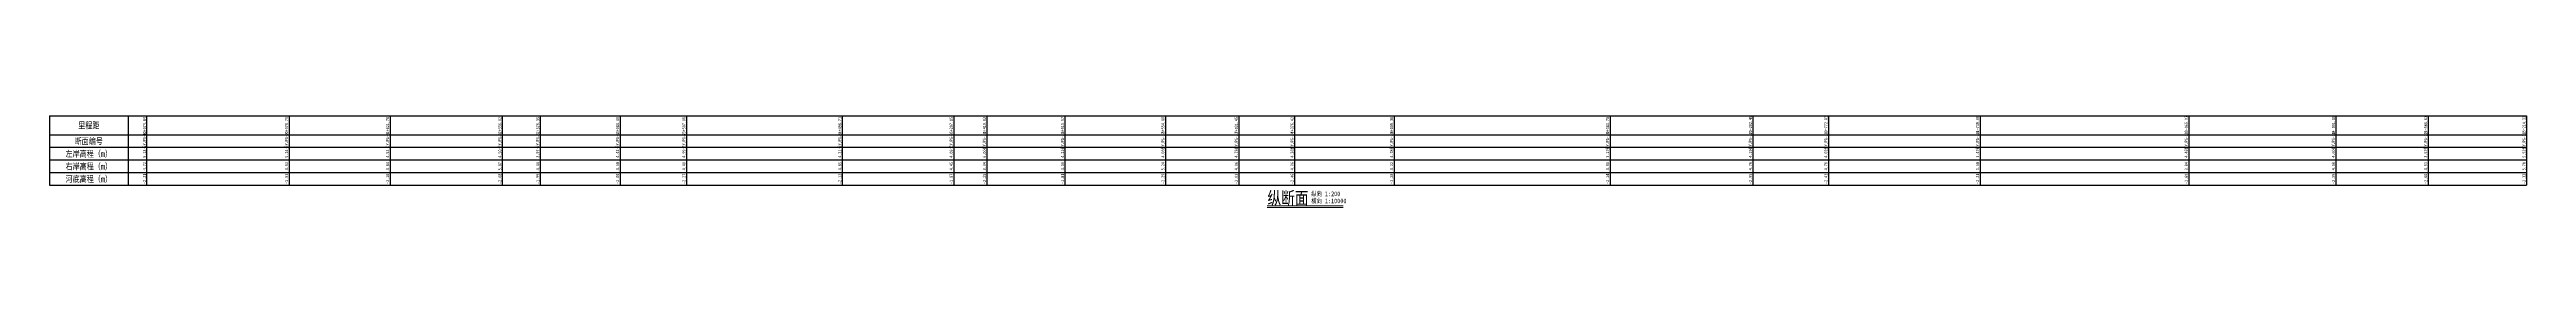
# Model space of a CAD drawing. Extents: x 531918 to 534167, y 3423336 to 3423970.
# Drawn here: x 532591 to 534167, y 3423838 to 3423896 of the extents above; entities that cross this region are included whole.
import ezdxf
from ezdxf.enums import TextEntityAlignment as Align

# ---------------------------------------------------------------- set-up
doc = ezdxf.new("R2010")
doc.units = 0
doc.header["$LTSCALE"] = 0.5
doc.layers.add('tab', color=9, linetype='CONTINUOUS')
doc.styles.add('HZ', font='fangsong_GB2312.ttf', dxfattribs={"width": 0.8})

msp = doc.modelspace()

# ---------------------------------------------------------------- linework, layer by layer
at = {"layer": 'tab'}
for p, q in [((532590.7, 3423895.7), (534166.7, 3423895.7)), ((532590.7, 3423895.7), (532590.7, 3423851.7)), ((532640.7, 3423895.7), (532640.7, 3423851.7)), ((532652.7, 3423851.7), (532652.7, 3423895.7)), ((532743.1, 3423895.7), (532743.1, 3423851.7)), ((532807.4, 3423895.7), (532807.4, 3423851.7)), ((532878.8, 3423895.7), (532878.8, 3423851.7)), ((532902.9, 3423895.7), (532902.9, 3423851.7)), ((532953.7, 3423895.7), (532953.7, 3423851.7)), ((532995.9, 3423895.7), (532995.9, 3423851.7)), ((533095.1, 3423895.7), (533095.1, 3423851.7)), ((533166, 3423895.7), (533166, 3423851.7)), ((533187.1, 3423895.7), (533187.1, 3423851.7)), ((533236.8, 3423895.7), (533236.8, 3423851.7)), ((533300.7, 3423895.7), (533300.7, 3423851.7)), ((533347.4, 3423895.7), (533347.4, 3423851.7)), ((533382.9, 3423895.7), (533382.9, 3423851.7)), ((533446.2, 3423895.7), (533446.2, 3423851.7)), ((533583.6, 3423895.7), (533583.6, 3423851.7)), ((533674.5, 3423895.7), (533674.5, 3423851.7)), ((533722.5, 3423895.7), (533722.5, 3423851.7)), ((533819, 3423895.7), (533819, 3423851.7)), ((533951.8, 3423895.7), (533951.8, 3423851.7)), ((534045.4, 3423895.7), (534045.4, 3423851.7)), ((534104.1, 3423895.7), (534104.1, 3423851.7)), ((534166.7, 3423895.7), (534166.7, 3423851.7)), ((532590.7, 3423883.7), (534166.7, 3423883.7)), ((532590.7, 3423875.7), (534166.7, 3423875.7)), ((532590.7, 3423867.7), (534166.7, 3423867.7)), ((532590.7, 3423859.7), (534166.7, 3423859.7)), ((532590.7, 3423851.7), (534166.7, 3423851.7))]:
    msp.add_line(p, q, dxfattribs=at)
at = {"layer": 'tab', "color": 9, "const_width": 0.5, "flags": 128}
msp.add_lwpolyline([(533365.4, 3423838.7), (533413.8, 3423838.7)], dxfattribs=at)
at = {"layer": 'tab', "color": 9, "flags": 128}
msp.add_lwpolyline([(533365.4, 3423837.7), (533413.8, 3423837.7)], dxfattribs=at)

# ---------------------------------------------------------------- texts
at = {"layer": 'tab', "color": 3, "style": 'HZ', "width": 0.8}
for s, height, p in [('里程距', 4, (532615.7, 3423889.7)), ('断面编号', 4, (532615.7, 3423879.7)), ('左岸高程（m）', 4, (532615.7, 3423871.7)), ('右岸高程（m）', 4, (532615.7, 3423863.7)), ('河底高程（m）', 4, (532615.7, 3423855.7)), ('纵断面', 8, (533378.7, 3423843.7))]:
    msp.add_text(s, height=height, dxfattribs=at).set_placement(p, align=Align.MIDDLE)
for s, p in [('0+074.84', (532652.7, 3423889.7)), ('0+978.79', (532743.1, 3423889.7)), ('1+621.76', (532807.4, 3423889.7)), ('2+336.02', (532878.8, 3423889.7)), ('2+576.35', (532902.9, 3423889.7)), ('3+084.40', (532953.7, 3423889.7)), ('3+507.06', (532995.9, 3423889.7)), ('4+498.71', (533095.1, 3423889.7)), ('5+207.15', (533166, 3423889.7)), ('5+419.02', (533187.1, 3423889.7)), ('5+915.57', (533236.8, 3423889.7)), ('6+554.80', (533300.7, 3423889.7)), ('7+021.45', (533347.4, 3423889.7)), ('7+376.42', (533382.9, 3423889.7)), ('8+009.36', (533446.2, 3423889.7)), ('9+383.78', (533583.6, 3423889.7)), ('10+292.49', (533674.5, 3423889.7)), ('10+772.83', (533722.5, 3423889.7)), ('11+738.06', (533819, 3423889.7)), ('13+065.97', (533951.8, 3423889.7)), ('14+001.19', (534045.4, 3423889.7)), ('14+588.67', (534104.1, 3423889.7)), ('15+214.33', (534166.7, 3423889.7)), ('长YJPG-1', (532652.7, 3423879.7)), ('长YJPG-2', (532743.1, 3423879.7)), ('长YJPG-3', (532807.4, 3423879.7)), ('长YJPG-4', (532878.8, 3423879.7)), ('长YJPG-5', (532902.9, 3423879.7)), ('长YJPG-6', (532953.7, 3423879.7)), ('长YJPG-7', (532995.9, 3423879.7)), ('长YJPG-8', (533095.1, 3423879.7)), ('长YJPG-9', (533166, 3423879.7)), ('长YJPG-10', (533187.1, 3423879.7)), ('长YJPG-11', (533236.8, 3423879.7)), ('长YJPG-12', (533300.7, 3423879.7)), ('长YJPG-13', (533347.4, 3423879.7)), ('长YJPG-14', (533382.9, 3423879.7)), ('长YJPG-15', (533446.2, 3423879.7)), ('长YJPG-16', (533583.6, 3423879.7)), ('长YJPG-17', (533674.5, 3423879.7)), ('长YJPG-18', (533722.5, 3423879.7)), ('长YJPG-19', (533819, 3423879.7)), ('长YJPG-20', (533951.8, 3423879.7)), ('长YJPG-21', (534045.4, 3423879.7)), ('长YJPG-22', (534104.1, 3423879.7)), ('长YJPG-23', (534166.7, 3423879.7)), ('5.13', (532652.7, 3423871.7)), ('4.72', (532652.7, 3423863.7)), ('4.53', (532743.1, 3423863.7)), ('5.14', (532743.1, 3423871.7)), ('4.52', (532807.4, 3423871.7)), ('4.84', (532807.4, 3423863.7)), ('4.50', (532878.8, 3423871.7)), ('5.87', (532878.8, 3423863.7)), ('3.97', (532902.9, 3423871.7)), ('4.44', (532902.9, 3423863.7)), ('4.42', (532953.7, 3423871.7)), ('4.08', (532953.7, 3423863.7)), ('4.99', (532995.9, 3423871.7)), ('4.40', (532995.9, 3423863.7)), ('4.21', (533095.1, 3423871.7)), ('4.85', (533095.1, 3423863.7)), ('4.09', (533166, 3423871.7)), ('4.45', (533166, 3423863.7)), ('6.00', (533187.1, 3423871.7)), ('3.04', (533187.1, 3423863.7)), ('4.21', (533236.8, 3423871.7)), ('4.56', (533236.8, 3423863.7)), ('4.06', (533300.7, 3423871.7)), ('5.24', (533300.7, 3423863.7)), ('4.73', (533347.4, 3423871.7)), ('4.06', (533347.4, 3423863.7)), ('4.26', (533382.9, 3423871.7)), ('4.06', (533382.9, 3423863.7)), ('4.78', (533446.2, 3423871.7)), ('4.22', (533446.2, 3423863.7)), ('3.27', (533583.6, 3423871.7)), ('4.80', (533583.6, 3423863.7)), ('4.19', (533674.5, 3423871.7)), ('4.76', (533674.5, 3423863.7)), ('4.02', (533722.5, 3423871.7)), ('4.76', (533722.5, 3423863.7)), ('3.47', (533819, 3423871.7)), ('3.08', (533819, 3423863.7)), ('4.45', (533951.8, 3423871.7)), ('3.84', (533951.8, 3423863.7)), ('4.60', (534045.4, 3423871.7)), ('4.58', (534045.4, 3423863.7)), ('3.57', (534104.1, 3423871.7)), ('4.53', (534104.1, 3423863.7)), ('5.52', (534166.7, 3423871.7)), ('5.78', (534166.7, 3423863.7)), ('-2.21', (532652.7, 3423855.7)), ('-1.93', (532743.1, 3423855.7)), ('-2.16', (532807.4, 3423855.7)), ('-2.08', (532878.8, 3423855.7)), ('-1.99', (532902.9, 3423855.7)), ('-2.06', (532953.7, 3423855.7)), ('-2.27', (532995.9, 3423855.7)), ('-2.12', (533095.1, 3423855.7)), ('-1.87', (533166, 3423855.7)), ('-2.25', (533187.1, 3423855.7)), ('-1.81', (533236.8, 3423855.7)), ('-2.29', (533300.7, 3423855.7)), ('-2.03', (533347.4, 3423855.7)), ('-2.46', (533382.9, 3423855.7)), ('-2.28', (533446.2, 3423855.7)), ('-2.14', (533583.6, 3423855.7)), ('-2.95', (533674.5, 3423855.7)), ('-2.43', (533722.5, 3423855.7)), ('-2.31', (533819, 3423855.7)), ('-2.69', (533951.8, 3423855.7)), ('-2.59', (534045.4, 3423855.7)), ('-2.60', (534104.1, 3423855.7)), ('-2.33', (534166.7, 3423855.7))]:
    msp.add_text(s, height=2, rotation=90, dxfattribs=at).set_placement(p, align=Align.BOTTOM_CENTER)
for s, p in [('纵向 1:200', (533393.5, 3423844.7)), ('横向 1:10000', (533393.5, 3423840.2))]:
    msp.add_text(s, height=3, dxfattribs=at).set_placement(p)

doc.saveas('drawing.dxf')
